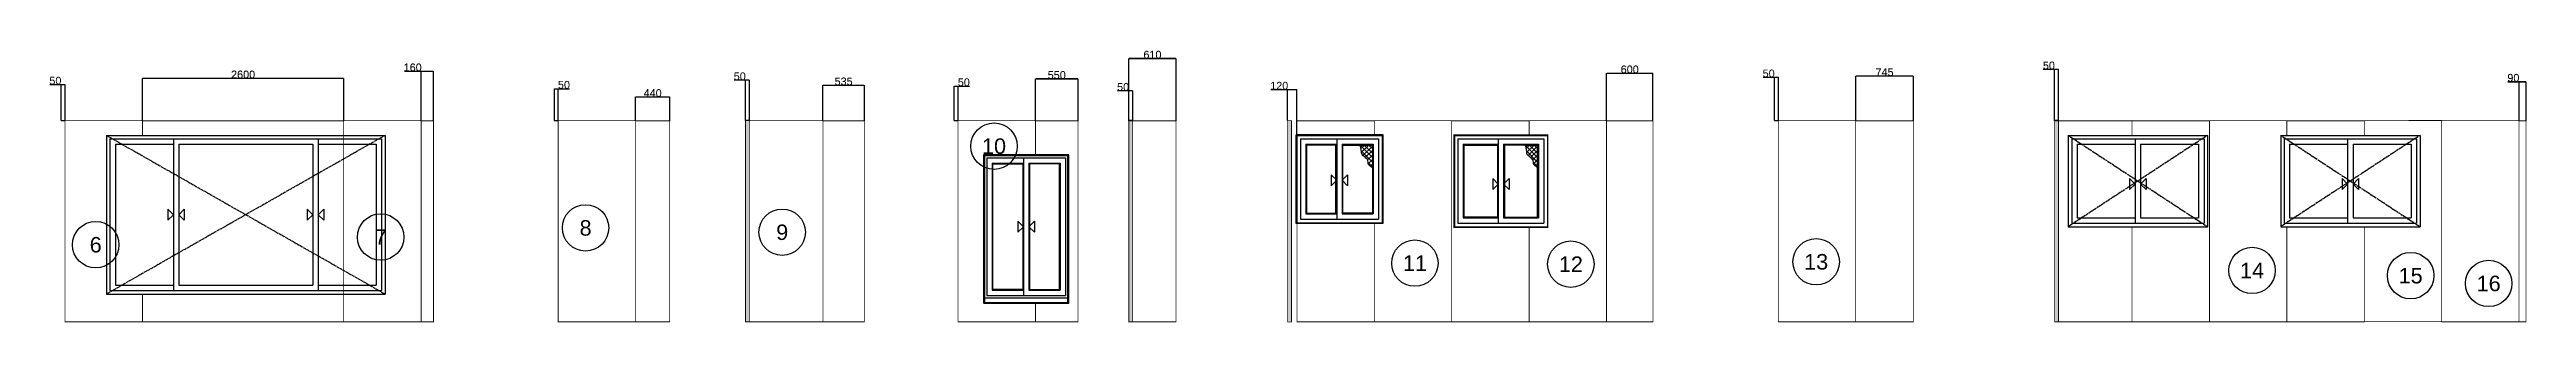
# Model space of a CAD drawing. Header units: millimetres. Extents: x 55547 to 190849, y 191990 to 326950.
# Drawn here: x 131231 to 163228, y 225015 to 228541 of the extents above; entities that cross this region are included whole.
import ezdxf
from ezdxf.enums import TextEntityAlignment as Align

# ---------------------------------------------------------------- set-up
doc = ezdxf.new("R2010")
doc.units = ezdxf.units.MM
doc.linetypes.add('CENTER2', pattern=[1.125, 0.75, -0.125, 0.125, -0.125])
doc.linetypes.add('HID', pattern=[3, 2, -1])
doc.layers.get('Defpoints').update_dxf_attribs({"color": 144})
for name, color, linetype in [('000_50T 1pcs', 3, 'Continuous'), ('000_50T 갯수', 2, 'Continuous'), ('000_삭제분', 4, 'Continuous'), ('AA-DWXM-WIND', 4, 'Continuous'), ('HAT', 9, 'Continuous'), ('WID', 4, 'Continuous'), ('YE-E-DOOR', 4, 'Continuous')]:
    doc.layers.add(name, color=color, linetype=linetype)
doc.styles.get("Standard").update_dxf_attribs({"font": 'arial.ttf'})
doc.dimstyles.new('ISO-25', dxfattribs={"dimtxt": 2.5, "dimasz": 2.5, "dimexe": 1.25, "dimexo": 0.625, "dimtad": 1, "dimtxsty": 'Standard', "dimcen": 2.5, "dimadec": 0, "dimazin": 0, "dimtfac": 1, "dimtmove": 0, "dimatfit": 3, "dimfxl": 1, "dimarcsym": 0})

msp = doc.modelspace()

# ---------------------------------------------------------------- texts
at = {"layer": '000_50T 갯수', "color": 2, "lineweight": 30}
for s, p in [('10', (143431.874, 227293.198)), ('8', (138155.362, 226236.641)), ('9', (140695.296, 226180.665)), ('6', (131826.987, 226019.518)), ('7', (135508.282, 226118.596)), ('11', (148868.592, 225781.832)), ('12', (150883.746, 225767.838)), ('13', (154052.296, 225799.028)), ('14', (159683.532, 225687.075)), ('15', (161732.272, 225619.903)), ('16', (162739.849, 225519.146))]:
    msp.add_text(s, height=200, dxfattribs=at).set_placement(p, align=Align.MIDDLE_CENTER)

# ---------------------------------------------------------------- blocks, each defined once
blk = doc.blocks.new('G$CAFAA04F1')
at = {"layer": 'YE-E-DOOR', "color": 5}
for p, q in [((0, 2050), (3600, 2050)), ((0, 2050), (0, 0)), ((3600, 2050), (3600, 0)), ((0, 0), (3600, 0))]:
    blk.add_line(p, q, dxfattribs=at)
at = {"layer": 'YE-E-DOOR', "color": 8}
for p, q in [((45, 2005), (3555, 2005)), ((45, 2005), (45, 45)), ((115, 1935), (115, 115)), ((115, 1935), (865, 1935)), ((865, 2005), (865, 45)), ((935, 1935), (2665, 1935)), ((935, 1935), (935, 115)), ((2665, 1935), (2665, 115)), ((2735, 2005), (2735, 45)), ((2735, 1935), (3485, 1935)), ((3485, 1935), (3485, 115)), ((3555, 2005), (3555, 45)), ((45, 45), (3555, 45)), ((115, 115), (865, 115)), ((935, 115), (2665, 115)), ((2735, 115), (3485, 115))]:
    blk.add_line(p, q, dxfattribs=at)
for points in [[(794, 1096), (794, 954), (865, 1025)], [(1006, 1096), (1006, 954), (935, 1025)], [(2594, 1096), (2594, 954), (2665, 1025)], [(2806, 1096), (2806, 954), (2735, 1025)]]:
    blk.add_lwpolyline(points, close=True, dxfattribs=at)
blk = doc.blocks.new('*D178')
at = {"layer": '000_50T 1pcs', "color": 0, "lineweight": -2, "transparency": 16777216}
for p, q in [((131381, 228087), (131234, 228087)), ((131381, 227623), (131381, 228088)), ((131428, 228087), (131383, 228087)), ((131431, 227623), (131431, 228088))]:
    blk.add_line(p, q, dxfattribs=at)
at = {"layer": '000_50T 1pcs', "color": 0, "transparency": 16777216}
for points in [[(131383, 228087), (131383, 228086), (131381, 228087)], [(131428, 228087), (131428, 228086), (131431, 228087)]]:
    blk.add_solid(points, dxfattribs=at)
at = {"layer": 'Defpoints', "color": 0, "transparency": 16777216}
for p in [(131381, 228087), (131381, 227622), (131431, 227622)]:
    blk.add_point(p, dxfattribs=at)
at = {"layer": '000_50T 1pcs', "color": 0, "lineweight": 30, "transparency": 16777216, "insert": (131306, 228138), "char_height": 100, "attachment_point": 5}
blk.add_mtext('50', dxfattribs=at)
blk = doc.blocks.new('*D179')
at = {"layer": '000_50T 1pcs', "color": 0, "lineweight": -2, "transparency": 16777216}
for p, q in [((132431, 227623), (132431, 228169)), ((135028, 228167), (132433, 228167)), ((135031, 227623), (135031, 228169))]:
    blk.add_line(p, q, dxfattribs=at)
at = {"layer": '000_50T 1pcs', "color": 0, "transparency": 16777216}
for points in [[(132433, 228168), (132433, 228167), (132431, 228167)], [(135028, 228168), (135028, 228167), (135031, 228167)]]:
    blk.add_solid(points, dxfattribs=at)
at = {"layer": 'Defpoints', "color": 0, "transparency": 16777216}
for p in [(132431, 228167), (132431, 227622), (135031, 227622)]:
    blk.add_point(p, dxfattribs=at)
at = {"layer": '000_50T 1pcs', "color": 0, "lineweight": 30, "transparency": 16777216, "insert": (133731, 228219), "char_height": 100, "attachment_point": 5}
blk.add_mtext('2600', dxfattribs=at)
blk = doc.blocks.new('*D180')
at = {"layer": '000_50T 1pcs', "color": 0, "lineweight": -2, "transparency": 16777216}
for p, q in [((136031, 228259), (135816, 228259)), ((136031, 227623), (136031, 228260)), ((136188, 228259), (136033, 228259)), ((136191, 227623), (136191, 228260))]:
    blk.add_line(p, q, dxfattribs=at)
at = {"layer": '000_50T 1pcs', "color": 0, "transparency": 16777216}
for points in [[(136033, 228260), (136033, 228259), (136031, 228259)], [(136188, 228260), (136188, 228259), (136191, 228259)]]:
    blk.add_solid(points, dxfattribs=at)
at = {"layer": 'Defpoints', "color": 0, "transparency": 16777216}
for p in [(136031, 228259), (136031, 227622), (136191, 227622)]:
    blk.add_point(p, dxfattribs=at)
at = {"layer": '000_50T 1pcs', "color": 0, "lineweight": 30, "transparency": 16777216, "insert": (135922, 228311), "char_height": 100, "attachment_point": 5}
blk.add_mtext('160', dxfattribs=at)
blk = doc.blocks.new('*D258')
at = {"layer": '000_삭제분', "color": 0, "lineweight": -2, "transparency": 16777216}
for p, q in [((132431, 227621), (132431, 228166)), ((135028, 228165), (132433, 228165)), ((135031, 227621), (135031, 228166))]:
    blk.add_line(p, q, dxfattribs=at)
at = {"layer": '000_삭제분', "color": 0, "transparency": 16777216}
for points in [[(132433, 228165), (132433, 228164), (132431, 228165)], [(135028, 228165), (135028, 228164), (135031, 228165)]]:
    blk.add_solid(points, dxfattribs=at)
at = {"layer": 'Defpoints', "color": 0, "transparency": 16777216}
for p in [(132431, 228165), (132431, 227620), (135031, 227620)]:
    blk.add_point(p, dxfattribs=at)
at = {"layer": '000_삭제분', "color": 0, "lineweight": 30, "transparency": 16777216, "insert": (133731, 228216), "char_height": 100, "attachment_point": 5}
blk.add_mtext('2600', dxfattribs=at)
blk = doc.blocks.new('*D154')
at = {"layer": '000_삭제분', "color": 0, "lineweight": -2, "transparency": 16777216}
for p, q in [((136031, 228257), (135816, 228257)), ((136031, 227621), (136031, 228258)), ((136188, 228257), (136033, 228257)), ((136191, 227621), (136191, 228258))]:
    blk.add_line(p, q, dxfattribs=at)
at = {"layer": '000_삭제분', "color": 0, "transparency": 16777216}
for points in [[(136033, 228257), (136033, 228256), (136031, 228257)], [(136188, 228257), (136188, 228256), (136191, 228257)]]:
    blk.add_solid(points, dxfattribs=at)
at = {"layer": 'Defpoints', "color": 0, "transparency": 16777216}
for p in [(136031, 228257), (136031, 227620), (136191, 227620)]:
    blk.add_point(p, dxfattribs=at)
at = {"layer": '000_삭제분', "color": 0, "lineweight": 30, "transparency": 16777216, "insert": (135922, 228308), "char_height": 100, "attachment_point": 5}
blk.add_mtext('160', dxfattribs=at)
blk = doc.blocks.new('*D181')
at = {"layer": '000_50T 1pcs', "color": 0, "lineweight": -2, "transparency": 16777216}
for p, q in [((137752, 227623), (137752, 228035)), ((137754, 228034), (137799, 228034)), ((137802, 227623), (137802, 228035)), ((137802, 228034), (137948, 228034))]:
    blk.add_line(p, q, dxfattribs=at)
at = {"layer": '000_50T 1pcs', "color": 0, "transparency": 16777216}
for points in [[(137754, 228034), (137754, 228033), (137752, 228034)], [(137799, 228034), (137799, 228033), (137802, 228034)]]:
    blk.add_solid(points, dxfattribs=at)
at = {"layer": 'Defpoints', "color": 0, "transparency": 16777216}
for p in [(137802, 228034), (137752, 227622), (137802, 227622)]:
    blk.add_point(p, dxfattribs=at)
at = {"layer": '000_50T 1pcs', "color": 0, "lineweight": 30, "transparency": 16777216, "insert": (137876, 228085), "char_height": 100, "attachment_point": 5}
blk.add_mtext('50', dxfattribs=at)
blk = doc.blocks.new('*D182')
at = {"layer": '000_50T 1pcs', "color": 0, "lineweight": -2, "transparency": 16777216}
for p, q in [((138802, 227623), (138802, 227928)), ((139239, 227927), (138804, 227927)), ((139242, 227624), (139242, 227928))]:
    blk.add_line(p, q, dxfattribs=at)
at = {"layer": '000_50T 1pcs', "color": 0, "transparency": 16777216}
for points in [[(138804, 227927), (138804, 227926), (138802, 227927)], [(139239, 227927), (139239, 227926), (139242, 227927)]]:
    blk.add_solid(points, dxfattribs=at)
at = {"layer": 'Defpoints', "color": 0, "transparency": 16777216}
for p in [(138802, 227927), (138802, 227622), (139242, 227623)]:
    blk.add_point(p, dxfattribs=at)
at = {"layer": '000_50T 1pcs', "color": 0, "lineweight": 30, "transparency": 16777216, "insert": (139022, 227979), "char_height": 100, "attachment_point": 5}
blk.add_mtext('440', dxfattribs=at)
blk = doc.blocks.new('*D183')
at = {"layer": '000_50T 1pcs', "color": 0, "lineweight": -2, "transparency": 16777216}
for p, q in [((140222, 228144), (140075, 228144)), ((140222, 227623), (140222, 228145)), ((140269, 228144), (140224, 228144)), ((140272, 227623), (140272, 228145))]:
    blk.add_line(p, q, dxfattribs=at)
at = {"layer": '000_50T 1pcs', "color": 0, "transparency": 16777216}
for points in [[(140224, 228144), (140224, 228143), (140222, 228144)], [(140269, 228144), (140269, 228143), (140272, 228144)]]:
    blk.add_solid(points, dxfattribs=at)
at = {"layer": 'Defpoints', "color": 0, "transparency": 16777216}
for p in [(140222, 228144), (140222, 227622), (140272, 227622)]:
    blk.add_point(p, dxfattribs=at)
at = {"layer": '000_50T 1pcs', "color": 0, "lineweight": 30, "transparency": 16777216, "insert": (140147, 228195), "char_height": 100, "attachment_point": 5}
blk.add_mtext('50', dxfattribs=at)
blk = doc.blocks.new('*D184')
at = {"layer": '000_50T 1pcs', "color": 0, "lineweight": -2, "transparency": 16777216}
for p, q in [((141222, 227623), (141222, 228079)), ((141754, 228077), (141224, 228077)), ((141757, 227623), (141757, 228079))]:
    blk.add_line(p, q, dxfattribs=at)
at = {"layer": '000_50T 1pcs', "color": 0, "transparency": 16777216}
for points in [[(141224, 228078), (141224, 228077), (141222, 228077)], [(141754, 228078), (141754, 228077), (141757, 228077)]]:
    blk.add_solid(points, dxfattribs=at)
at = {"layer": 'Defpoints', "color": 0, "transparency": 16777216}
for p in [(141222, 228077), (141222, 227622), (141757, 227622)]:
    blk.add_point(p, dxfattribs=at)
at = {"layer": '000_50T 1pcs', "color": 0, "lineweight": 30, "transparency": 16777216, "insert": (141489, 228129), "char_height": 100, "attachment_point": 5}
blk.add_mtext('535', dxfattribs=at)
blk = doc.blocks.new('*D259')
at = {"layer": '000_삭제분', "color": 0, "lineweight": -2, "transparency": 16777216}
for p, q in [((138802, 227621), (138802, 227926)), ((139239, 227924), (138804, 227924)), ((139242, 227621), (139242, 227926))]:
    blk.add_line(p, q, dxfattribs=at)
at = {"layer": '000_삭제분', "color": 0, "transparency": 16777216}
for points in [[(138804, 227925), (138804, 227924), (138802, 227924)], [(139239, 227925), (139239, 227924), (139242, 227924)]]:
    blk.add_solid(points, dxfattribs=at)
at = {"layer": 'Defpoints', "color": 0, "transparency": 16777216}
for p in [(138802, 227924), (138802, 227620), (139242, 227621)]:
    blk.add_point(p, dxfattribs=at)
at = {"layer": '000_삭제분', "color": 0, "lineweight": 30, "transparency": 16777216, "insert": (139022, 227976), "char_height": 100, "attachment_point": 5}
blk.add_mtext('440', dxfattribs=at)
blk = doc.blocks.new('*D260')
at = {"layer": '000_삭제분', "color": 0, "lineweight": -2, "transparency": 16777216}
for p, q in [((141222, 227621), (141222, 228076)), ((141754, 228075), (141224, 228075)), ((141757, 227621), (141757, 228076))]:
    blk.add_line(p, q, dxfattribs=at)
at = {"layer": '000_삭제분', "color": 0, "transparency": 16777216}
for points in [[(141224, 228075), (141224, 228074), (141222, 228075)], [(141754, 228075), (141754, 228074), (141757, 228075)]]:
    blk.add_solid(points, dxfattribs=at)
at = {"layer": 'Defpoints', "color": 0, "transparency": 16777216}
for p in [(141222, 228075), (141222, 227620), (141757, 227620)]:
    blk.add_point(p, dxfattribs=at)
at = {"layer": '000_삭제분', "color": 0, "lineweight": 30, "transparency": 16777216, "insert": (141489, 228127), "char_height": 100, "attachment_point": 5}
blk.add_mtext('535', dxfattribs=at)
blk = doc.blocks.new('*D185')
at = {"layer": '000_50T 1pcs', "color": 0, "lineweight": -2, "transparency": 16777216}
for p, q in [((142917, 227623), (142917, 228067)), ((142920, 228066), (142965, 228066)), ((142967, 227623), (142967, 228067)), ((142967, 228066), (143114, 228066))]:
    blk.add_line(p, q, dxfattribs=at)
at = {"layer": '000_50T 1pcs', "color": 0, "transparency": 16777216}
for points in [[(142920, 228066), (142920, 228066), (142917, 228066)], [(142965, 228066), (142965, 228066), (142967, 228066)]]:
    blk.add_solid(points, dxfattribs=at)
at = {"layer": 'Defpoints', "color": 0, "transparency": 16777216}
for p in [(142967, 228066), (142917, 227622), (142967, 227622)]:
    blk.add_point(p, dxfattribs=at)
at = {"layer": '000_50T 1pcs', "color": 0, "lineweight": 30, "transparency": 16777216, "insert": (143042, 228118), "char_height": 100, "attachment_point": 5}
blk.add_mtext('50', dxfattribs=at)
blk = doc.blocks.new('*D186')
at = {"layer": '000_50T 1pcs', "color": 0, "lineweight": -2, "transparency": 16777216}
for p, q in [((143967, 227623), (143967, 228162)), ((144515, 228161), (143970, 228161)), ((144517, 227623), (144517, 228162))]:
    blk.add_line(p, q, dxfattribs=at)
at = {"layer": '000_50T 1pcs', "color": 0, "transparency": 16777216}
for points in [[(143970, 228161), (143970, 228160), (143967, 228161)], [(144515, 228161), (144515, 228160), (144517, 228161)]]:
    blk.add_solid(points, dxfattribs=at)
at = {"layer": 'Defpoints', "color": 0, "transparency": 16777216}
for p in [(143967, 228161), (143967, 227622), (144517, 227622)]:
    blk.add_point(p, dxfattribs=at)
at = {"layer": '000_50T 1pcs', "color": 0, "lineweight": 30, "transparency": 16777216, "insert": (144242, 228212), "char_height": 100, "attachment_point": 5}
blk.add_mtext('550', dxfattribs=at)
blk = doc.blocks.new('*D187')
at = {"layer": '000_50T 1pcs', "color": 0, "lineweight": -2, "transparency": 16777216}
for p, q in [((145173, 228006), (145027, 228006)), ((145173, 227623), (145173, 228007)), ((145221, 228006), (145176, 228006)), ((145223, 227623), (145223, 228007))]:
    blk.add_line(p, q, dxfattribs=at)
at = {"layer": '000_50T 1pcs', "color": 0, "transparency": 16777216}
for points in [[(145176, 228006), (145176, 228005), (145173, 228006)], [(145221, 228006), (145221, 228005), (145223, 228006)]]:
    blk.add_solid(points, dxfattribs=at)
at = {"layer": 'Defpoints', "color": 0, "transparency": 16777216}
for p in [(145173, 228006), (145173, 227622), (145223, 227622)]:
    blk.add_point(p, dxfattribs=at)
at = {"layer": '000_50T 1pcs', "color": 0, "lineweight": 30, "transparency": 16777216, "insert": (145099, 228057), "char_height": 100, "attachment_point": 5}
blk.add_mtext('50', dxfattribs=at)
blk = doc.blocks.new('*D188')
at = {"layer": '000_50T 1pcs', "color": 0, "lineweight": -2, "transparency": 16777216}
for p, q in [((145173, 227623), (145173, 228425)), ((145781, 228424), (145176, 228424)), ((145783, 227623), (145783, 228425))]:
    blk.add_line(p, q, dxfattribs=at)
at = {"layer": '000_50T 1pcs', "color": 0, "transparency": 16777216}
for points in [[(145176, 228424), (145176, 228423), (145173, 228424)], [(145781, 228424), (145781, 228423), (145783, 228424)]]:
    blk.add_solid(points, dxfattribs=at)
at = {"layer": 'Defpoints', "color": 0, "transparency": 16777216}
for p in [(145173, 228424), (145173, 227622), (145783, 227622)]:
    blk.add_point(p, dxfattribs=at)
at = {"layer": '000_50T 1pcs', "color": 0, "lineweight": 30, "transparency": 16777216, "insert": (145478, 228475), "char_height": 100, "attachment_point": 5}
blk.add_mtext('610', dxfattribs=at)
blk = doc.blocks.new('*D261')
at = {"layer": '000_삭제분', "color": 0, "lineweight": -2, "transparency": 16777216}
for p, q in [((143967, 227621), (143967, 228159)), ((144515, 228158), (143970, 228158)), ((144517, 227621), (144517, 228159))]:
    blk.add_line(p, q, dxfattribs=at)
at = {"layer": '000_삭제분', "color": 0, "transparency": 16777216}
for points in [[(143970, 228159), (143970, 228158), (143967, 228158)], [(144515, 228159), (144515, 228158), (144517, 228158)]]:
    blk.add_solid(points, dxfattribs=at)
at = {"layer": 'Defpoints', "color": 0, "transparency": 16777216}
for p in [(143967, 228158), (143967, 227620), (144517, 227620)]:
    blk.add_point(p, dxfattribs=at)
at = {"layer": '000_삭제분', "color": 0, "lineweight": 30, "transparency": 16777216, "insert": (144242, 228210), "char_height": 100, "attachment_point": 5}
blk.add_mtext('550', dxfattribs=at)
blk = doc.blocks.new('*D262')
at = {"layer": '000_삭제분', "color": 0, "lineweight": -2, "transparency": 16777216}
for p, q in [((145173, 227621), (145173, 228423)), ((145781, 228421), (145176, 228421)), ((145783, 227621), (145783, 228423))]:
    blk.add_line(p, q, dxfattribs=at)
at = {"layer": '000_삭제분', "color": 0, "transparency": 16777216}
for points in [[(145176, 228422), (145176, 228421), (145173, 228421)], [(145781, 228422), (145781, 228421), (145783, 228421)]]:
    blk.add_solid(points, dxfattribs=at)
at = {"layer": 'Defpoints', "color": 0, "transparency": 16777216}
for p in [(145173, 228421), (145173, 227620), (145783, 227620)]:
    blk.add_point(p, dxfattribs=at)
at = {"layer": '000_삭제분', "color": 0, "lineweight": 30, "transparency": 16777216, "insert": (145478, 228473), "char_height": 100, "attachment_point": 5}
blk.add_mtext('610', dxfattribs=at)
blk = doc.blocks.new('*D189')
at = {"layer": '000_50T 1pcs', "color": 0, "lineweight": -2, "transparency": 16777216}
for p, q in [((147224, 228021), (147009, 228021)), ((147224, 227623), (147224, 228023)), ((147342, 228021), (147227, 228021)), ((147344, 227623), (147344, 228023))]:
    blk.add_line(p, q, dxfattribs=at)
at = {"layer": '000_50T 1pcs', "color": 0, "transparency": 16777216}
for points in [[(147227, 228022), (147227, 228021), (147224, 228021)], [(147342, 228022), (147342, 228021), (147344, 228021)]]:
    blk.add_solid(points, dxfattribs=at)
at = {"layer": 'Defpoints', "color": 0, "transparency": 16777216}
for p in [(147224, 228021), (147224, 227622), (147344, 227622)]:
    blk.add_point(p, dxfattribs=at)
at = {"layer": '000_50T 1pcs', "color": 0, "lineweight": 30, "transparency": 16777216, "insert": (147116, 228073), "char_height": 100, "attachment_point": 5}
blk.add_mtext('120', dxfattribs=at)
blk = doc.blocks.new('*D190')
at = {"layer": '000_50T 1pcs', "color": 0, "lineweight": -2, "transparency": 16777216}
for p, q in [((151344, 227623), (151344, 228234)), ((151942, 228233), (151347, 228233)), ((151944, 227623), (151944, 228234))]:
    blk.add_line(p, q, dxfattribs=at)
at = {"layer": '000_50T 1pcs', "color": 0, "transparency": 16777216}
for points in [[(151347, 228233), (151347, 228232), (151344, 228233)], [(151942, 228233), (151942, 228232), (151944, 228233)]]:
    blk.add_solid(points, dxfattribs=at)
at = {"layer": 'Defpoints', "color": 0, "transparency": 16777216}
for p in [(151344, 228233), (151344, 227622), (151944, 227622)]:
    blk.add_point(p, dxfattribs=at)
at = {"layer": '000_50T 1pcs', "color": 0, "lineweight": 30, "transparency": 16777216, "insert": (151644, 228285), "char_height": 100, "attachment_point": 5}
blk.add_mtext('600', dxfattribs=at)
blk = doc.blocks.new('*D263')
at = {"layer": '000_삭제분', "color": 0, "lineweight": -2, "transparency": 16777216}
for p, q in [((151344, 227621), (151344, 228232)), ((151942, 228230), (151347, 228230)), ((151944, 227621), (151944, 228232))]:
    blk.add_line(p, q, dxfattribs=at)
at = {"layer": '000_삭제분', "color": 0, "transparency": 16777216}
for points in [[(151347, 228231), (151347, 228230), (151344, 228230)], [(151942, 228231), (151942, 228230), (151944, 228230)]]:
    blk.add_solid(points, dxfattribs=at)
at = {"layer": 'Defpoints', "color": 0, "transparency": 16777216}
for p in [(151344, 228230), (151344, 227620), (151944, 227620)]:
    blk.add_point(p, dxfattribs=at)
at = {"layer": '000_삭제분', "color": 0, "lineweight": 30, "transparency": 16777216, "insert": (151644, 228282), "char_height": 100, "attachment_point": 5}
blk.add_mtext('600', dxfattribs=at)
blk = doc.blocks.new('*D193')
at = {"layer": '000_50T 1pcs', "color": 0, "lineweight": -2, "transparency": 16777216}
for p, q in [((157133, 228284), (156986, 228284)), ((157133, 227623), (157133, 228285)), ((157181, 228284), (157136, 228284)), ((157183, 227623), (157183, 228285))]:
    blk.add_line(p, q, dxfattribs=at)
at = {"layer": '000_50T 1pcs', "color": 0, "transparency": 16777216}
for points in [[(157136, 228284), (157136, 228283), (157133, 228284)], [(157181, 228284), (157181, 228283), (157183, 228284)]]:
    blk.add_solid(points, dxfattribs=at)
at = {"layer": 'Defpoints', "color": 0, "transparency": 16777216}
for p in [(157133, 228284), (157133, 227622), (157183, 227622)]:
    blk.add_point(p, dxfattribs=at)
at = {"layer": '000_50T 1pcs', "color": 0, "lineweight": 30, "transparency": 16777216, "insert": (157059, 228335), "char_height": 100, "attachment_point": 5}
blk.add_mtext('50', dxfattribs=at)
blk = doc.blocks.new('G$C6F4305BB')
at = {"layer": 'YE-E-DOOR', "color": 5}
for p, q in [((-1800, 1180), (0, 1180)), ((-1800, 1180), (-1800, 0)), ((0, 1180), (0, 0)), ((-1800, 0), (0, 0))]:
    blk.add_line(p, q, dxfattribs=at)
at = {"layer": 'YE-E-DOOR', "color": 8}
for p, q in [((-1755, 1135), (-45, 1135)), ((-1755, 1135), (-1755, 45)), ((-1685, 1065), (-1685, 115)), ((-1685, 1065), (-935, 1065)), ((-935, 1135), (-935, 45)), ((-865, 1065), (-115, 1065)), ((-865, 1065), (-865, 115)), ((-115, 1065), (-115, 115)), ((-45, 1135), (-45, 45)), ((-1755, 45), (-45, 45)), ((-1685, 115), (-935, 115)), ((-865, 115), (-115, 115))]:
    blk.add_line(p, q, dxfattribs=at)
for points in [[(-1006, 621), (-1006, 479), (-935, 550)], [(-794, 621), (-794, 479), (-865, 550)]]:
    blk.add_lwpolyline(points, close=True, dxfattribs=at)
blk = doc.blocks.new('*D194')
at = {"layer": '000_50T 1pcs', "color": 0, "lineweight": -2, "transparency": 16777216}
for p, q in [((163133, 228124), (162986, 228124)), ((163133, 227624), (163133, 228125)), ((163221, 228124), (163136, 228124)), ((163223, 227623), (163223, 228125))]:
    blk.add_line(p, q, dxfattribs=at)
at = {"layer": '000_50T 1pcs', "color": 0, "transparency": 16777216}
for points in [[(163136, 228124), (163136, 228123), (163133, 228124)], [(163221, 228124), (163221, 228123), (163223, 228124)]]:
    blk.add_solid(points, dxfattribs=at)
at = {"layer": 'Defpoints', "color": 0, "transparency": 16777216}
for p in [(163133, 228124), (163133, 227623), (163223, 227622)]:
    blk.add_point(p, dxfattribs=at)
at = {"layer": '000_50T 1pcs', "color": 0, "lineweight": 30, "transparency": 16777216, "insert": (163059, 228176), "char_height": 100, "attachment_point": 5}
blk.add_mtext('90', dxfattribs=at)
blk = doc.blocks.new('*D265')
at = {"layer": '000_삭제분', "color": 0, "lineweight": -2, "transparency": 16777216}
for p, q in [((157133, 228281), (156986, 228281)), ((157133, 227621), (157133, 228283)), ((157181, 228281), (157136, 228281)), ((157183, 227621), (157183, 228283))]:
    blk.add_line(p, q, dxfattribs=at)
at = {"layer": '000_삭제분', "color": 0, "transparency": 16777216}
for points in [[(157136, 228282), (157136, 228281), (157133, 228281)], [(157181, 228282), (157181, 228281), (157183, 228281)]]:
    blk.add_solid(points, dxfattribs=at)
at = {"layer": 'Defpoints', "color": 0, "transparency": 16777216}
for p in [(157133, 228281), (157133, 227620), (157183, 227620)]:
    blk.add_point(p, dxfattribs=at)
at = {"layer": '000_삭제분', "color": 0, "lineweight": 30, "transparency": 16777216, "insert": (157059, 228333), "char_height": 100, "attachment_point": 5}
blk.add_mtext('50', dxfattribs=at)
blk = doc.blocks.new('*D266')
at = {"layer": '000_삭제분', "color": 0, "lineweight": -2, "transparency": 16777216}
for p, q in [((163133, 228121), (162986, 228121)), ((163133, 227621), (163133, 228123)), ((163221, 228121), (163136, 228121)), ((163223, 227621), (163223, 228123))]:
    blk.add_line(p, q, dxfattribs=at)
at = {"layer": '000_삭제분', "color": 0, "transparency": 16777216}
for points in [[(163136, 228122), (163136, 228121), (163133, 228121)], [(163221, 228122), (163221, 228121), (163223, 228121)]]:
    blk.add_solid(points, dxfattribs=at)
at = {"layer": 'Defpoints', "color": 0, "transparency": 16777216}
for p in [(163133, 228121), (163133, 227621), (163223, 227620)]:
    blk.add_point(p, dxfattribs=at)
at = {"layer": '000_삭제분', "color": 0, "lineweight": 30, "transparency": 16777216, "insert": (163059, 228173), "char_height": 100, "attachment_point": 5}
blk.add_mtext('90', dxfattribs=at)
blk = doc.blocks.new('*D191')
at = {"layer": '000_50T 1pcs', "color": 0, "lineweight": -2, "transparency": 16777216}
for p, q in [((154564, 227623), (154564, 228199)), ((155306, 228198), (154566, 228198)), ((155309, 227623), (155309, 228199))]:
    blk.add_line(p, q, dxfattribs=at)
at = {"layer": '000_50T 1pcs', "color": 0, "transparency": 16777216}
for points in [[(154566, 228198), (154566, 228198), (154564, 228198)], [(155306, 228198), (155306, 228198), (155309, 228198)]]:
    blk.add_solid(points, dxfattribs=at)
at = {"layer": 'Defpoints', "color": 0, "transparency": 16777216}
for p in [(154564, 228198), (154564, 227622), (155309, 227622)]:
    blk.add_point(p, dxfattribs=at)
at = {"layer": '000_50T 1pcs', "color": 0, "lineweight": 30, "transparency": 16777216, "insert": (154936, 228249), "char_height": 100, "attachment_point": 5}
blk.add_mtext('745', dxfattribs=at)
blk = doc.blocks.new('*D192')
at = {"layer": '000_50T 1pcs', "color": 0, "lineweight": -2, "transparency": 16777216}
for p, q in [((153514, 228181), (153367, 228181)), ((153514, 227623), (153514, 228182)), ((153561, 228181), (153516, 228181)), ((153564, 227623), (153564, 228182))]:
    blk.add_line(p, q, dxfattribs=at)
at = {"layer": '000_50T 1pcs', "color": 0, "transparency": 16777216}
for points in [[(153516, 228181), (153516, 228180), (153514, 228181)], [(153561, 228181), (153561, 228180), (153564, 228181)]]:
    blk.add_solid(points, dxfattribs=at)
at = {"layer": 'Defpoints', "color": 0, "transparency": 16777216}
for p in [(153514, 228181), (153514, 227622), (153564, 227622)]:
    blk.add_point(p, dxfattribs=at)
at = {"layer": '000_50T 1pcs', "color": 0, "lineweight": 30, "transparency": 16777216, "insert": (153439, 228232), "char_height": 100, "attachment_point": 5}
blk.add_mtext('50', dxfattribs=at)
blk = doc.blocks.new('*D264')
at = {"layer": '000_삭제분', "color": 0, "lineweight": -2, "transparency": 16777216}
for p, q in [((154564, 227621), (154564, 228197)), ((155306, 228195), (154566, 228195)), ((155309, 227621), (155309, 228197))]:
    blk.add_line(p, q, dxfattribs=at)
at = {"layer": '000_삭제분', "color": 0, "transparency": 16777216}
for points in [[(154566, 228196), (154566, 228195), (154564, 228195)], [(155306, 228196), (155306, 228195), (155309, 228195)]]:
    blk.add_solid(points, dxfattribs=at)
at = {"layer": 'Defpoints', "color": 0, "transparency": 16777216}
for p in [(154564, 228195), (154564, 227620), (155309, 227620)]:
    blk.add_point(p, dxfattribs=at)
at = {"layer": '000_삭제분', "color": 0, "lineweight": 30, "transparency": 16777216, "insert": (154936, 228247), "char_height": 100, "attachment_point": 5}
blk.add_mtext('745', dxfattribs=at)

# ---------------------------------------------------------------- dimensions: what is measured, and where the dimension line sits
at = {"layer": '000_50T 1pcs', "lineweight": 30}
for base, p1, p2, picture, middle in [((145173.36, 228423.792), (145783.36, 227622.496), (145173.36, 227622.496), '*D188', (145478.36, 228475.474)), ((131380.944, 228086.739), (131430.944, 227622.496), (131380.944, 227622.496), '*D178', (131306.366, 228138.422)), ((132430.944, 228167.274), (135030.944, 227622.496), (132430.944, 227622.496), '*D179', (133730.944, 228218.956)), ((136030.944, 228259.116), (136190.944, 227622.496), (136030.944, 227622.496), '*D180', (135922.225, 228310.798)), ((137801.517, 228033.799), (137751.517, 227622.496), (137801.517, 227622.496), '*D181', (137876.094, 228085.481)), ((140221.91, 228143.532), (140271.91, 227622.496), (140221.91, 227622.496), '*D183', (140147.332, 228195.215)), ((141221.91, 228077.411), (141756.91, 227622.496), (141221.91, 227622.496), '*D184', (141489.41, 228129.127)), ((142967.161, 228065.931), (142917.161, 227622.496), (142967.161, 227622.496), '*D185', (143041.739, 228117.613)), ((143967.161, 228160.666), (144517.161, 227622.496), (143967.161, 227622.496), '*D186', (144242.161, 228212.348)), ((151344.277, 228232.889), (151944.277, 227622.496), (151344.277, 227622.496), '*D190', (151644.277, 228284.571)), ((153513.565, 228180.741), (153563.565, 227622.496), (153513.565, 227622.496), '*D192', (153438.987, 228232.424)), ((154563.565, 228197.962), (155308.565, 227622.496), (154563.565, 227622.496), '*D191', (154936.065, 228249.439)), ((157133.111, 228283.763), (157183.111, 227622.496), (157133.111, 227622.496), '*D193', (157058.533, 228335.445)), ((163133.111, 228123.846), (163223.111, 227622.496), (163133.111, 227623.121), '*D194', (163058.533, 228175.528)), ((138801.517, 227926.88), (139241.517, 227623.121), (138801.517, 227622.496), '*D182', (139021.517, 227978.562)), ((145173.36, 228005.683), (145223.36, 227622.496), (145173.36, 227622.496), '*D187', (145098.782, 228057.365)), ((147224.277, 228021.258), (147344.277, 227622.496), (147224.277, 227622.496), '*D189', (147115.559, 228072.94))]:
    dim = msp.add_linear_dim(base=base, p1=p1, p2=p2, dimstyle='ISO-25', override={"dimtxt": 100}, dxfattribs=at)
    dim.commit()
    dim.dimension.update_dxf_attribs({"geometry": picture, "text_midpoint": middle})
at = {"layer": '000_삭제분', "color": 1, "lineweight": 30}
for base, p1, p2, picture, middle in [((145173.36, 228421.292, 0), (145783.36, 227619.996, 0), (145173.36, 227619.996, 0), '*D262', (145478.36, 228472.974, 0)), ((132430.944, 228164.774, 0), (135030.944, 227619.996, 0), (132430.944, 227619.996, 0), '*D258', (133730.944, 228216.456, 0)), ((136030.944, 228256.616, 0), (136190.944, 227619.996, 0), (136030.944, 227619.996, 0), '*D154', (135922.225, 228308.298, 0)), ((141221.91, 228074.911, 0), (141756.91, 227619.996, 0), (141221.91, 227619.996, 0), '*D260', (141489.41, 228126.627, 0)), ((143967.161, 228158.166, 0), (144517.161, 227619.996, 0), (143967.161, 227619.996, 0), '*D261', (144242.161, 228209.848, 0)), ((151344.277, 228230.389, 0), (151944.277, 227619.996, 0), (151344.277, 227619.996, 0), '*D263', (151644.277, 228282.071, 0)), ((154563.565, 228195.462, 0), (155308.565, 227619.996, 0), (154563.565, 227619.996, 0), '*D264', (154936.065, 228246.939, 0)), ((157133.111, 228281.263, 0), (157183.111, 227619.996, 0), (157133.111, 227619.996, 0), '*D265', (157058.533, 228332.945, 0)), ((163133.111, 228121.346, 0), (163223.111, 227619.996, 0), (163133.111, 227620.621, 0), '*D266', (163058.533, 228173.028, 0)), ((138801.517, 227924.38, 0), (139241.517, 227620.621, 0), (138801.517, 227619.996, 0), '*D259', (139021.517, 227976.062, 0))]:
    dim = msp.add_linear_dim(base=base, p1=p1, p2=p2, dimstyle='ISO-25', override={"dimtxt": 100}, dxfattribs=at)
    dim.commit()
    dim.dimension.update_dxf_attribs({"geometry": picture, "text_midpoint": middle})

# ---------------------------------------------------------------- hatches: boundary and pattern name
at = {"layer": '000_50T 1pcs', "transparency": 33554687}
h = msp.add_hatch(dxfattribs=at)
h.set_pattern_fill('HOUND', color=1)
h.set_pattern_definition([(0, (-246773.1047, 32134.2966), (6.35, 1.5875), [25.4, -12.7]), (90, (-246773.1047, 32134.2966), (-1.5875, -6.35), [25.4, -12.7])])
h.paths.add_polyline_path([(140271.91, 227622.496), (140221.91, 227622.496), (140221.91, 225021.871), (140271.91, 225021.871)])
h = msp.add_hatch(dxfattribs=at)
h.set_pattern_fill('HOUND', color=1)
h.set_pattern_definition([(0, (-241821.6553, 32134.2966), (6.35, 1.5875), [25.4, -12.7]), (90, (-241821.6553, 32134.2966), (-1.5875, -6.35), [25.4, -12.7])])
h.paths.add_polyline_path([(145223.36, 227622.496), (145173.36, 227622.496), (145173.36, 225021.871), (145223.36, 225021.871)])
h = msp.add_hatch(dxfattribs=at)
h.set_pattern_fill('HOUND', color=1)
h.set_pattern_definition([(0, (-239770.7376, 32134.2966), (6.35, 1.5875), [25.4, -12.7]), (90, (-239770.7376, 32134.2966), (-1.5875, -6.35), [25.4, -12.7])])
h.paths.add_polyline_path([(147274.277, 227622.496), (147224.277, 227622.496), (147224.277, 225021.871), (147274.277, 225021.871)])
h = msp.add_hatch(dxfattribs=at)
h.set_pattern_fill('HOUND', color=1)
h.set_pattern_definition([(0, (-229861.9039, 32134.9216), (6.35, 1.5875), [25.4, -12.7]), (90, (-229861.9039, 32134.9216), (-1.5875, -6.35), [25.4, -12.7])])
h.paths.add_polyline_path([(157183.111, 227623.121), (157133.111, 227623.121), (157133.111, 225022.496), (157183.111, 225022.496)])
at = {"layer": 'HAT'}
h = msp.add_hatch(dxfattribs=at)
h.set_pattern_fill('NET', color=256, scale=13, angle=45, style=0)
h.set_pattern_definition([(45, (121977.35, 249284.283), (-29.18583, 29.18583), []), (135, (121977.35, 249284.283), (-29.18583, -29.18583), [])])
h.paths.add_polyline_path([(148319.277, 227014.084), (148305.244, 227025.505), (148277.726, 227045.445), (148269.564, 227056.321), (148265.03, 227068.103), (148264.123, 227084.418), (148261.403, 227101.638), (148258.682, 227116.14), (148249.614, 227127.922), (148236.919, 227137.892), (148224.224, 227148.768), (148212.435, 227159.644), (148196.112, 227173.239), (148186.137, 227186.834), (148180.696, 227206.774), (148179.79, 227223.994), (148176.162, 227246.653), (148169.815, 227269.311), (148168.001, 227289.251), (148164.374, 227299.221), (148161.653, 227307.496), (148319.277, 227307.496)])
h = msp.add_hatch(dxfattribs=at)
h.set_pattern_fill('NET', color=256, scale=13, angle=45, style=0)
h.set_pattern_definition([(45, (124112.35, 249284.283), (-29.18583, 29.18583), []), (135, (124112.35, 249284.283), (-29.18583, -29.18583), [])])
h.paths.add_polyline_path([(150454.277, 227014.084), (150440.244, 227025.505), (150412.726, 227045.445), (150404.564, 227056.321), (150400.03, 227068.103), (150399.123, 227084.418), (150396.403, 227101.638), (150393.682, 227116.14), (150384.614, 227127.922), (150371.919, 227137.892), (150359.224, 227148.768), (150347.435, 227159.644), (150331.112, 227173.239), (150321.137, 227186.834), (150315.696, 227206.774), (150314.79, 227223.994), (150311.162, 227246.653), (150304.815, 227269.311), (150303.001, 227289.251), (150299.374, 227299.221), (150296.653, 227307.496), (150454.277, 227307.496)])

# ---------------------------------------------------------------- linework, layer by layer
at = {"layer": '000_50T 1pcs', "lineweight": 30}
for points in [[(131380.944, 227622.496), (131430.944, 227622.496)], [(137751.517, 227622.496), (137801.517, 227622.496)], [(140271.91, 227622.496), (140221.91, 227622.496)], [(142917.161, 227622.496), (142967.161, 227622.496)], [(145223.36, 227622.496), (145173.36, 227622.496)], [(147344.277, 227432.496), (147344.277, 227622.496)], [(153513.565, 227622.496), (153563.565, 227622.496)], [(157183.111, 227622.496), (157133.111, 227622.496)]]:
    msp.add_lwpolyline(points, dxfattribs=at)
at = {"layer": '000_50T 1pcs', "lineweight": 30, "const_width": 10}
for points in [[(132430.944, 225382.496), (132430.944, 225022.496), (131430.944, 225022.496), (131430.944, 227622.496), (132430.944, 227622.496), (132430.944, 227432.496), (131965.944, 227432.496), (131965.944, 225382.496)], [(132430.944, 227432.496), (135030.944, 227432.496), (135030.944, 227622.496), (132430.944, 227622.496)], [(136190.944, 227622.496), (136030.944, 227622.496), (136030.944, 225022.496), (136190.944, 225022.496)], [(138801.517, 227623.121), (139241.517, 227623.121), (139241.517, 225022.496), (138801.517, 225022.496)], [(141756.91, 227622.496), (141221.91, 227622.496), (141221.91, 225022.496), (141756.91, 225022.496)], [(143967.161, 227172.496), (143307.161, 227172.496), (143307.161, 225272.496), (143967.161, 225272.496), (143967.161, 225022.496), (142967.161, 225022.496), (142967.161, 227622.496), (143967.161, 227622.496)], [(143967.161, 227622.496), (143967.161, 227172.496), (144387.161, 227172.496), (144387.161, 225272.496), (143967.161, 225272.496), (143967.161, 225022.496), (144517.161, 225022.496), (144517.161, 227622.496)], [(145173.36, 227622.496), (145783.36, 227622.496), (145783.36, 225022.496), (145173.36, 225022.496)], [(148344.277, 227622.496), (147344.277, 227622.496), (147344.277, 227432.496), (148344.277, 227432.496)], [(148344.277, 227622.496), (148344.277, 227432.496), (148444.277, 227432.496), (148444.277, 226302.496), (148344.277, 226302.496), (148344.277, 225022.496), (149344.277, 225022.496), (149344.277, 227622.496)], [(149344.277, 227622.496), (150344.277, 227622.496), (150344.277, 227432.496), (149379.277, 227432.496), (149379.277, 226252.496), (150344.277, 226252.496), (150344.277, 225022.496), (149344.277, 225022.496)], [(150344.277, 227622.496), (150344.277, 227432.496), (150579.277, 227432.496), (150579.277, 226252.496), (150344.277, 226252.496), (150344.277, 225022.496), (151344.277, 225022.496), (151344.277, 227622.496)], [(151944.277, 227622.496), (151344.277, 227622.496), (151344.277, 225022.496), (151944.277, 225022.496)], [(155308.565, 227622.496), (154563.565, 227622.496), (154563.565, 225022.496), (155308.565, 225022.496)], [(158133.111, 227622.496), (158133.111, 227432.496), (157308.111, 227432.496), (157308.111, 226252.496), (158133.111, 226252.496), (158133.111, 225023.121), (157133.111, 225022.496), (157133.111, 227622.496)], [(158133.111, 227622.496), (158133.111, 227432.496), (159108.111, 227432.496), (159108.111, 226252.496), (158133.111, 226252.496), (158133.111, 225023.121), (159133.111, 225023.121), (159133.111, 227622.496)], [(160133.111, 227622.496), (160133.111, 227432.496), (160053.111, 227432.496), (160053.111, 226252.496), (160133.111, 226252.496), (160133.111, 225023.121), (159133.111, 225023.121), (159133.111, 227623.121)], [(161133.111, 227622.496), (160133.111, 227622.496), (160133.111, 227432.496), (161133.111, 227432.496)], [(161133.111, 227622.496), (161133.111, 227432.496), (161853.111, 227432.496), (161853.111, 226252.496), (161133.111, 226252.496), (161133.111, 225024.371), (161996.129, 225024.371), (162133.111, 225024.371), (162133.111, 227624.371)], [(163223.111, 227622.496), (163133.111, 227622.496), (163133.111, 225023.121), (163223.111, 225023.121)], [(147344.277, 226302.496), (148344.277, 226302.496), (148344.277, 225022.496), (147344.277, 225022.496)], [(160133.111, 226252.496), (161133.111, 226252.496), (161133.111, 225024.371), (160133.111, 225024.371)], [(132430.944, 225382.496), (132430.944, 225022.496), (135030.944, 225022.496), (135030.944, 225382.496)]]:
    msp.add_lwpolyline(points, close=True, dxfattribs=at)
at = {"layer": '000_50T 1pcs', "const_width": 10}
for points in [[(135030.944, 227622.496), (135030.944, 225022.496), (136030.944, 225022.496), (136030.944, 227622.496)], [(137801.517, 227623.121), (137801.517, 225023.121), (138801.517, 225023.121), (138801.517, 227623.121)], [(140221.91, 227622.496), (140221.91, 225022.496), (141221.91, 225022.496), (141221.91, 227622.496)], [(153563.565, 227622.496), (153563.565, 225022.496), (154563.565, 225022.496), (154563.565, 227622.496)], [(162133.111, 227623.121), (162133.111, 225023.121), (163133.111, 225023.121), (163133.111, 227623.121)]]:
    msp.add_lwpolyline(points, close=True, dxfattribs=at)
at = {"layer": '000_50T 1pcs', "color": 1, "const_width": 10}
for points in [[(140271.91, 227622.496), (140221.91, 227622.496), (140221.91, 225021.871), (140271.91, 225021.871)], [(145223.36, 227622.496), (145173.36, 227622.496), (145173.36, 225021.871), (145223.36, 225021.871)], [(147274.277, 227622.496), (147224.277, 227622.496), (147224.277, 225021.871), (147274.277, 225021.871)], [(157183.111, 227623.121), (157133.111, 227623.121), (157133.111, 225022.496), (157183.111, 225022.496)]]:
    msp.add_lwpolyline(points, close=True, dxfattribs=at)
at = {"layer": '000_50T 갯수', "color": 2, "lineweight": 30}
for centre in [(143431.874, 227293.198), (131826.987, 226019.518), (135508.282, 226118.596), (138155.362, 226236.641), (140695.296, 226180.665), (148868.592, 225781.832), (150883.746, 225767.838), (154052.296, 225799.028), (159683.532, 225687.075), (161732.272, 225619.903), (162739.849, 225519.146)]:
    msp.add_circle(centre, 300, dxfattribs=at)
at = {"layer": '000_삭제분', "color": 1, "lineweight": 30, "const_width": 10, "elevation": 0}
for points in [[(132430.944, 227429.996), (135030.944, 227429.996), (135030.944, 227619.996), (132430.944, 227619.996)], [(136190.944, 227619.996), (136030.944, 227619.996), (136030.944, 225019.996), (136190.944, 225019.996)], [(138801.517, 227620.621), (139241.517, 227620.621), (139241.517, 225019.996), (138801.517, 225019.996)], [(141756.91, 227619.996), (141221.91, 227619.996), (141221.91, 225019.996), (141756.91, 225019.996)], [(143967.161, 227619.996), (143967.161, 227169.996), (144387.161, 227169.996), (144387.161, 225269.996), (143967.161, 225269.996), (143967.161, 225019.996), (144517.161, 225019.996), (144517.161, 227619.996)], [(145173.36, 227619.996), (145783.36, 227619.996), (145783.36, 225019.996), (145173.36, 225019.996)], [(148344.277, 227619.996), (147344.277, 227619.996), (147344.277, 227429.996), (148344.277, 227429.996)], [(149344.277, 227619.996), (150344.277, 227619.996), (150344.277, 227429.996), (149379.277, 227429.996), (149379.277, 226249.996), (150344.277, 226249.996), (150344.277, 225019.996), (149344.277, 225019.996)], [(151944.277, 227619.996), (151344.277, 227619.996), (151344.277, 225019.996), (151944.277, 225019.996)], [(155308.565, 227619.996), (154563.565, 227619.996), (154563.565, 225019.996), (155308.565, 225019.996)], [(158133.111, 227619.996), (158133.111, 227429.996), (157308.111, 227429.996), (157308.111, 226249.996), (158133.111, 226249.996), (158133.111, 225020.621), (157133.111, 225019.996), (157133.111, 227619.996)], [(158133.111, 227619.996), (158133.111, 227429.996), (159108.111, 227429.996), (159108.111, 226249.996), (158133.111, 226249.996), (158133.111, 225020.621), (159133.111, 225020.621), (159133.111, 227619.996)], [(161133.111, 227619.996), (160133.111, 227619.996), (160133.111, 227429.996), (161133.111, 227429.996)], [(163223.111, 227619.996), (163133.111, 227619.996), (163133.111, 225020.621), (163223.111, 225020.621)], [(147344.277, 226299.996), (148344.277, 226299.996), (148344.277, 225019.996), (147344.277, 225019.996)], [(160133.111, 226249.996), (161133.111, 226249.996), (161133.111, 225021.871), (160133.111, 225021.871)], [(132430.944, 225379.996), (132430.944, 225019.996), (135030.944, 225019.996), (135030.944, 225379.996)]]:
    msp.add_lwpolyline(points, close=True, dxfattribs=at)
at = {"layer": '000_삭제분', "color": 1, "lineweight": 30, "elevation": 0}
for points in [[(145223.36, 227619.996), (145173.36, 227619.996)], [(147344.277, 227429.996), (147344.277, 227619.996)], [(157183.111, 227619.996), (157133.111, 227619.996)]]:
    msp.add_lwpolyline(points, dxfattribs=at)
at = {"layer": 'AA-DWXM-WIND'}
for p, q in [((147344.277, 227432.496), (148444.277, 227432.496)), ((147344.277, 227432.496), (147344.277, 226302.496)), ((147389.277, 227387.496), (148399.277, 227387.496)), ((147389.277, 227387.496), (147389.277, 226347.496)), ((147459.277, 227317.496), (147459.277, 226417.496)), ((147459.277, 227317.496), (147859.277, 227317.496)), ((147859.277, 227387.496), (147859.277, 226347.496)), ((147929.277, 227317.496), (148329.277, 227317.496)), ((147929.277, 227317.496), (147929.277, 226417.496)), ((148329.277, 227317.496), (148329.277, 226417.496)), ((148399.277, 227387.496), (148399.277, 226347.496)), ((148444.277, 227432.496), (148444.277, 226302.496)), ((149379.277, 227432.496), (150579.277, 227432.496)), ((149379.277, 227432.496), (149379.277, 226252.496)), ((149424.277, 227387.496), (150534.277, 227387.496)), ((149424.277, 227387.496), (149424.277, 226297.496)), ((149494.277, 227317.496), (149494.277, 226367.496)), ((149494.277, 227317.496), (149944.277, 227317.496)), ((149944.277, 227387.496), (149944.277, 226297.496)), ((150014.277, 227317.496), (150464.277, 227317.496)), ((150014.277, 227317.496), (150014.277, 226367.496)), ((150464.277, 227317.496), (150464.277, 226367.496)), ((150534.277, 227387.496), (150534.277, 226297.496)), ((147344.277, 226302.496), (148444.277, 226302.496)), ((147389.277, 226347.496), (148399.277, 226347.496)), ((147459.277, 226417.496), (147859.277, 226417.496)), ((147929.277, 226417.496), (148329.277, 226417.496)), ((149424.277, 226297.496), (150534.277, 226297.496)), ((149494.277, 226367.496), (149944.277, 226367.496)), ((150014.277, 226367.496), (150464.277, 226367.496))]:
    msp.add_line(p, q, dxfattribs=at)
at = {"layer": 'AA-DWXM-WIND', "color": 4, "linetype": 'Continuous'}
for p, q in [((143307.161, 227172.496), (144387.161, 227172.496)), ((143307.161, 227172.496), (143307.161, 225332.496)), ((143337.161, 227142.496), (144357.161, 227142.496)), ((143337.161, 227142.496), (143337.161, 225362.496)), ((143407.161, 227072.496), (143812.161, 227072.496)), ((143407.161, 227072.496), (143407.161, 225432.496)), ((143812.161, 227142.496), (143812.161, 225362.496)), ((143882.161, 227072.496), (144287.161, 227072.496)), ((143882.161, 227072.496), (143882.161, 225432.496)), ((144287.161, 227072.496), (144287.161, 225432.496)), ((144357.161, 227142.496), (144357.161, 225362.496)), ((144387.161, 227172.496), (144387.161, 225332.496)), ((143307.161, 225332.496), (144387.161, 225332.496)), ((143337.161, 225362.496), (144357.161, 225362.496)), ((143407.161, 225432.496), (143812.161, 225432.496)), ((143882.161, 225432.496), (144287.161, 225432.496))]:
    msp.add_line(p, q, dxfattribs=at)
at = {"layer": 'AA-DWXM-WIND', "color": 7, "linetype": 'HID'}
for points in [[(143297.161, 225262.496), (144397.161, 225262.496), (144397.161, 227182.496), (143297.161, 227182.496)], [(147334.277, 227442.496), (148454.277, 227442.496), (148454.277, 226292.496), (147334.277, 226292.496)], [(143307.161, 225272.496), (144387.161, 225272.496), (144387.161, 227172.496), (143307.161, 227172.496)]]:
    msp.add_lwpolyline(points, close=True, dxfattribs=at)
at = {"layer": 'AA-DWXM-WIND', "color": 8, "linetype": 'Continuous'}
for points in [[(147469.277, 226427.496), (147849.277, 226427.496), (147849.277, 227307.496), (147469.277, 227307.496)], [(147939.277, 227307.496), (148319.277, 227307.496), (148319.277, 226427.496), (147939.277, 226427.496)], [(149504.277, 227307.496), (149934.277, 227307.496), (149934.277, 226377.496), (149504.277, 226377.496)], [(150024.277, 226377.496), (150454.277, 226377.496), (150454.277, 227307.496), (150024.277, 227307.496)], [(143417.161, 227062.496), (143802.161, 227062.496), (143802.161, 225442.496), (143417.161, 225442.496)], [(143892.161, 225442.496), (144277.161, 225442.496), (144277.161, 227062.496), (143892.161, 227062.496)]]:
    msp.add_lwpolyline(points, close=True, dxfattribs=at)
at = {"layer": 'AA-DWXM-WIND', "color": 7, "linetype": 'HID', "const_width": 10}
msp.add_lwpolyline([(150589.277, 226242.496), (149369.277, 226242.496), (149369.277, 227442.496), (150589.277, 227442.496)], close=True, dxfattribs=at)
at = {"layer": 'AA-DWXM-WIND', "const_width": 10}
for points in [[(150579.277, 227432.496), (150579.277, 226252.496)], [(149379.277, 226252.496), (150579.277, 226252.496)]]:
    msp.add_lwpolyline(points, dxfattribs=at)
at = {"layer": 'AA-DWXM-WIND', "color": 7}
for points in [[(143741.451, 226323.206), (143741.451, 226181.785), (143812.161, 226252.496)], [(143952.872, 226323.206), (143952.872, 226181.785), (143882.161, 226252.496)]]:
    msp.add_lwpolyline(points, close=True, dxfattribs=at)
at = {"layer": 'HAT'}
for points in [[(148319.277, 227014.084), (148305.244, 227025.505), (148277.726, 227045.445), (148269.564, 227056.321), (148265.03, 227068.103), (148264.123, 227084.418), (148261.403, 227101.638), (148258.682, 227116.14), (148249.614, 227127.922), (148236.919, 227137.892), (148224.224, 227148.768), (148212.435, 227159.644), (148196.112, 227173.239), (148186.137, 227186.834), (148180.696, 227206.774), (148179.79, 227223.994), (148176.162, 227246.653), (148169.815, 227269.311), (148168.001, 227289.251), (148164.374, 227299.221), (148161.653, 227307.496), (148319.277, 227307.496)], [(150454.277, 227014.084), (150440.244, 227025.505), (150412.726, 227045.445), (150404.564, 227056.321), (150400.03, 227068.103), (150399.123, 227084.418), (150396.403, 227101.638), (150393.682, 227116.14), (150384.614, 227127.922), (150371.919, 227137.892), (150359.224, 227148.768), (150347.435, 227159.644), (150331.112, 227173.239), (150321.137, 227186.834), (150315.696, 227206.774), (150314.79, 227223.994), (150311.162, 227246.653), (150304.815, 227269.311), (150303.001, 227289.251), (150299.374, 227299.221), (150296.653, 227307.496), (150454.277, 227307.496)]]:
    msp.add_lwpolyline(points, close=True, dxfattribs=at)
at = {"layer": 'WID', "color": 7}
for points in [[(147788.567, 226923.206), (147788.567, 226781.785), (147859.277, 226852.496)], [(147999.988, 226923.206), (147999.988, 226781.785), (147929.277, 226852.496)], [(149873.567, 226873.206), (149873.567, 226731.785), (149944.277, 226802.496)], [(150084.988, 226873.206), (150084.988, 226731.785), (150014.277, 226802.496)]]:
    msp.add_lwpolyline(points, close=True, dxfattribs=at)
at = {"layer": 'YE-E-DOOR', "color": 1, "linetype": 'CENTER2', "ltscale": 40}
for points in [[(131965.944, 227432.496), (135565.944, 225382.496)], [(135565.944, 227432.496), (131965.944, 225382.496)]]:
    msp.add_lwpolyline(points, dxfattribs=at)
at = {"layer": 'YE-E-DOOR', "color": 1, "linetype": 'CENTER2', "ltscale": 30}
for points in [[(157308.111, 227432.496), (159108.111, 226252.496)], [(159108.111, 227432.496), (157308.111, 226252.496)], [(160053.111, 227432.496), (161853.111, 226252.496)], [(161853.111, 227432.496), (160053.111, 226252.496)]]:
    msp.add_lwpolyline(points, dxfattribs=at)

# ---------------------------------------------------------------- block references
at = {"layer": 'YE-E-DOOR'}
msp.add_blockref('G$CAFAA04F1', (131965.944, 225382.496), dxfattribs=at)
at = {"layer": 'YE-E-DOOR', "color": 5}
for p in [(159108.111, 226252.496), (161853.111, 226252.496)]:
    msp.add_blockref('G$C6F4305BB', p, dxfattribs=at)

msp.set_redraw_order([(e.dxf.handle, doc.entitydb.next_handle()) for e in msp.query("TEXT MTEXT ATTDEF DIMENSION ARC_DIMENSION")])  # texts and dimensions are drawn at this point

doc.saveas('drawing.dxf')
